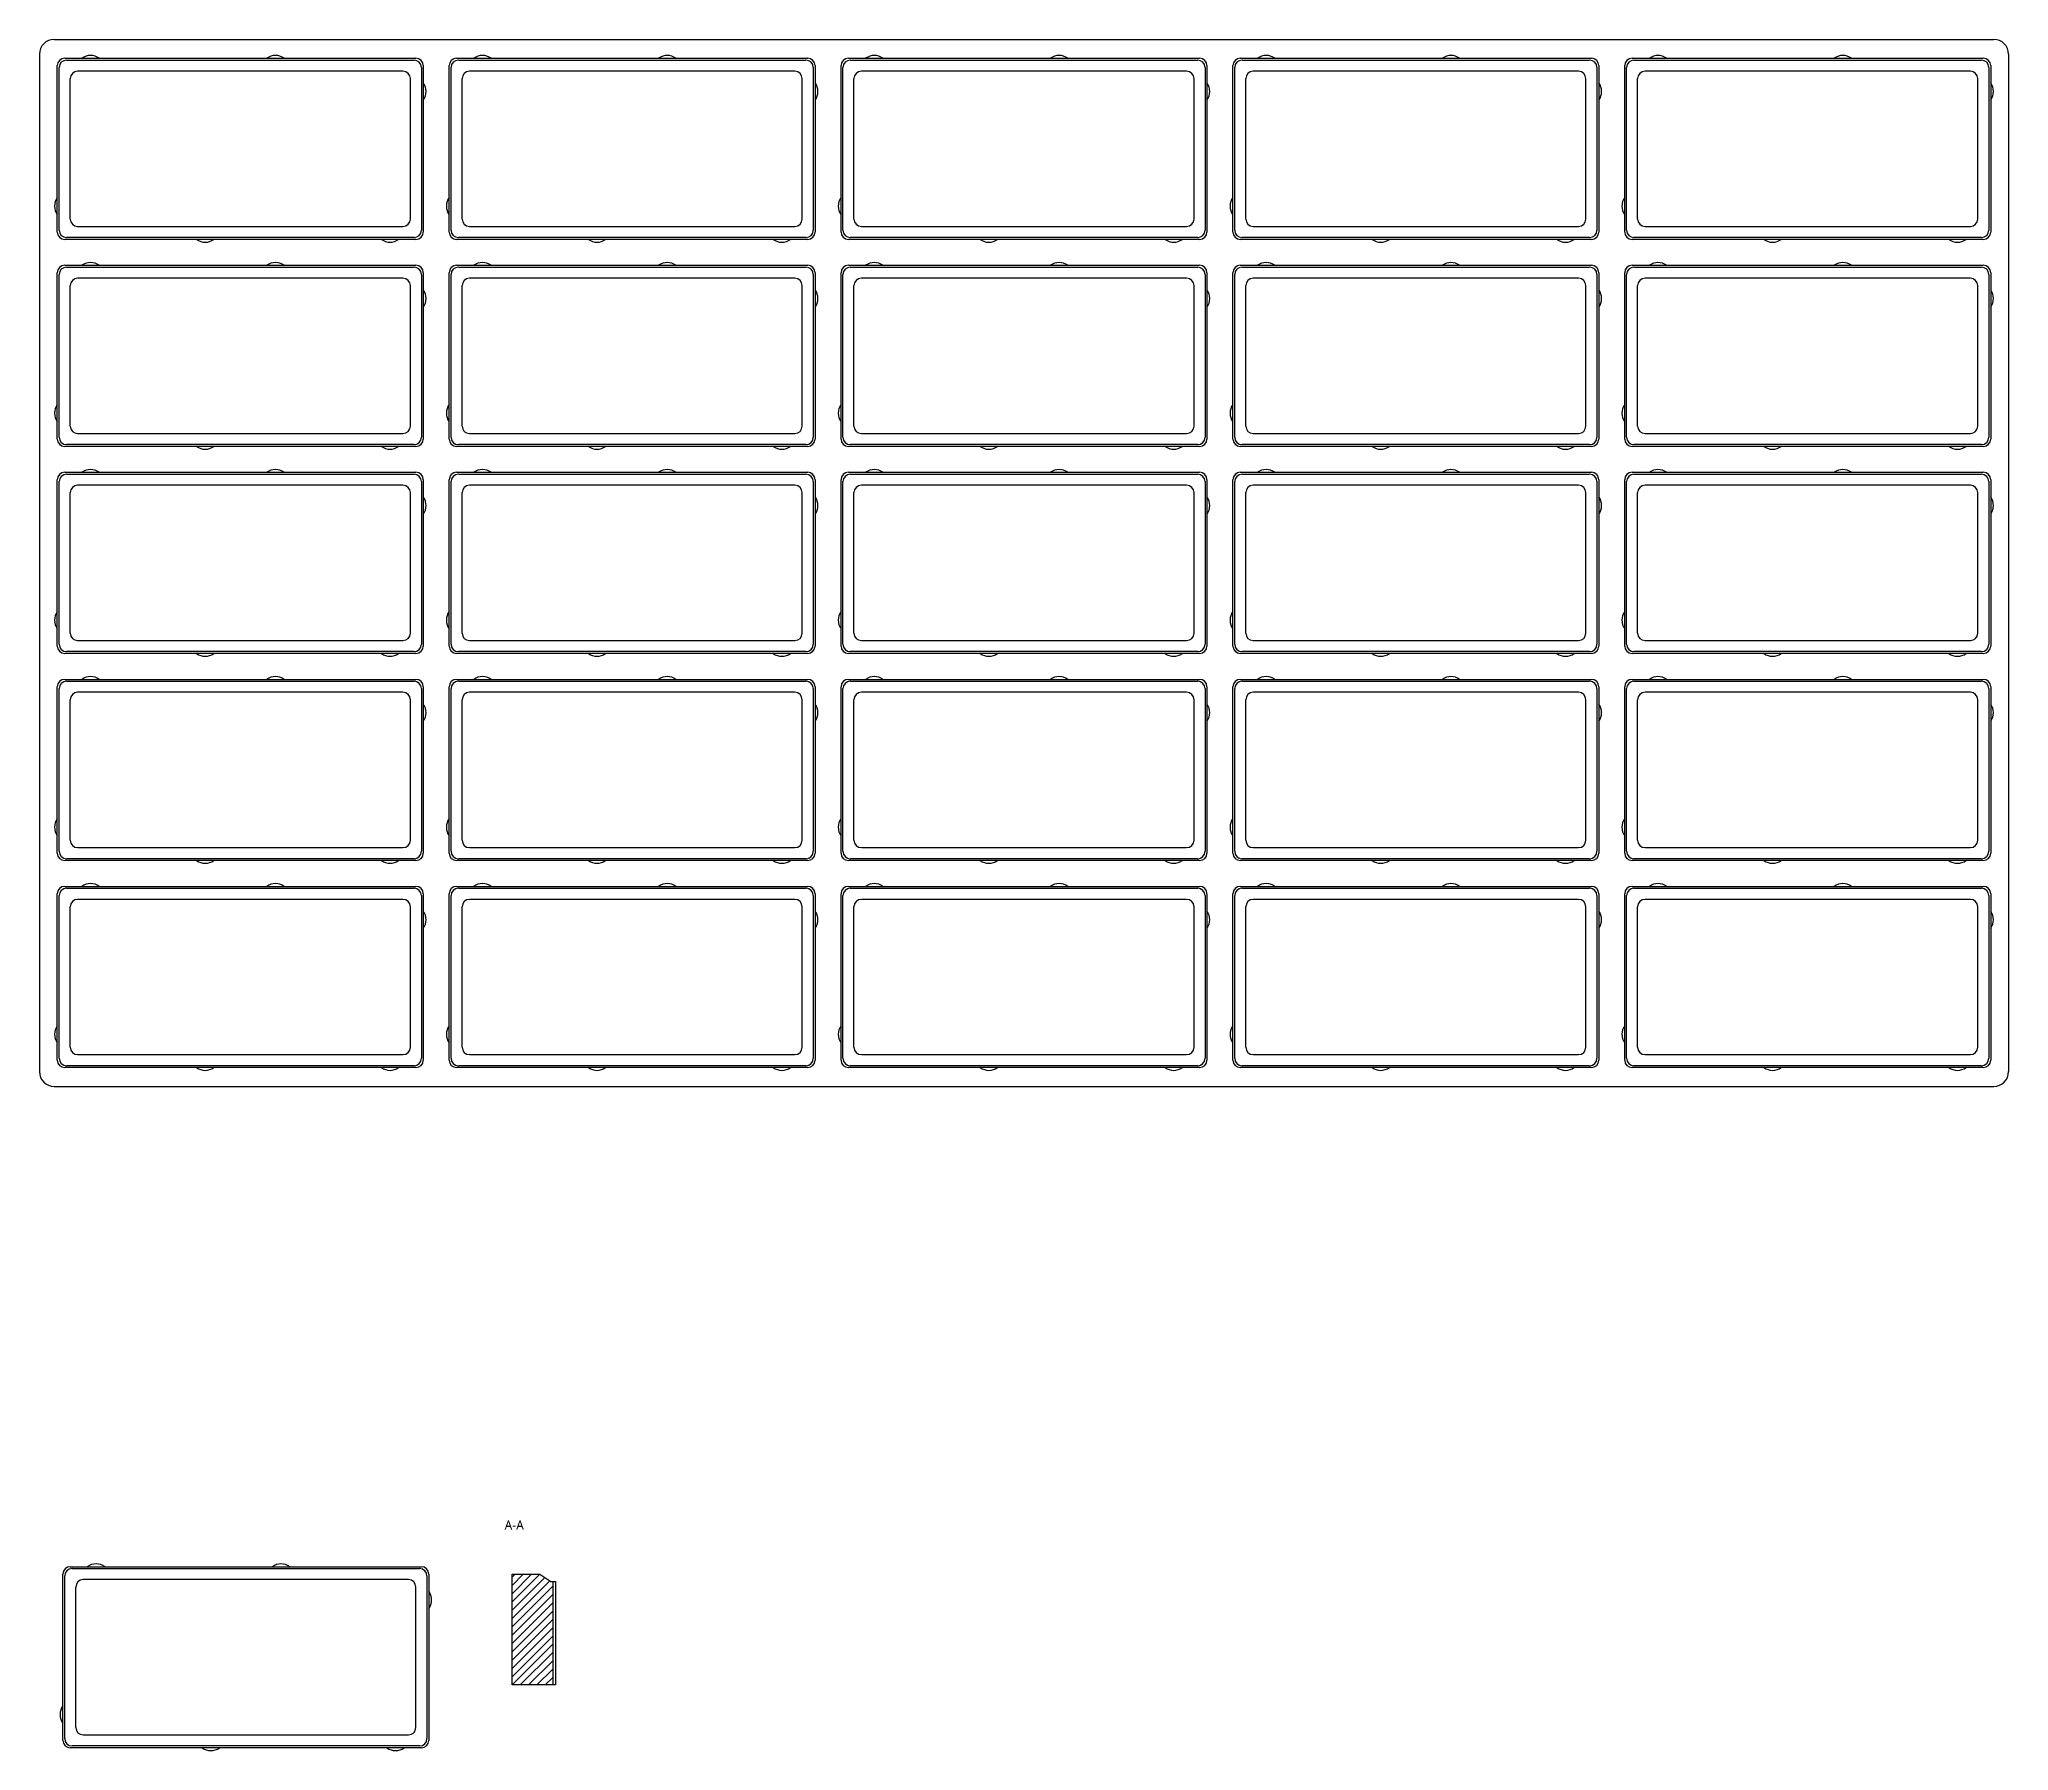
# Model space of a CAD drawing. Extents: x -115306 to 97263, y 46189 to 262006.
# Drawn here: x 73755 to 74821, y 211426 to 212351 of the extents above; entities that cross this region are included whole.
import ezdxf

# ---------------------------------------------------------------- set-up
doc = ezdxf.new("R2010")
doc.units = 0
doc.header["$LTSCALE"] = 508
doc.layers.add('INSTALACION_NUEVA', color=7, linetype='CONTINUOUS')
doc.layers.add('VP', color=18, linetype='CONTINUOUS', plot=False)

msp = doc.modelspace()

# ---------------------------------------------------------------- texts
at = {"layer": 'VP', "linetype": 'Continuous', "insert": (74007, 211550), "char_height": 5, "attachment_point": 1}
msp.add_mtext_dynamic_manual_height_columns('{\\fLucida Sans Unicode|b0|i0|c0|p34;A-A}', width=16, gutter_width=25, heights=[0], dxfattribs=at)

# ---------------------------------------------------------------- hatches: boundary and pattern name
at = {"layer": 'VP', "linetype": 'Continuous'}
h = msp.add_hatch(dxfattribs=at)
h.set_pattern_fill('ANSI31', color=256, style=0)
h.set_pattern_definition([(45, (74011, 211461), (-2.24506, 2.24506), [])])
h.paths.add_polyline_path([(74033, 211517), (74032, 211517), (74026, 211521), (74011, 211521), (74011, 211461), (74033, 211461)])

# ---------------------------------------------------------------- linework, layer by layer
at = {"layer": 'INSTALACION_NUEVA', "linetype": 'Continuous'}
for p, q in [((73763.3, 212351.2), (74812.7, 212351.2)), ((73755.3, 212343.2), (73755.3, 211792.8)), ((73765, 212247), (73765, 212337)), ((73766, 212248), (73766, 212336)), ((73769, 212341), (73959, 212341)), ((73770, 212340), (73958, 212340)), ((73962, 212336), (73962, 212248)), ((73963, 212337), (73963, 212247)), ((73977, 212247), (73977, 212337)), ((73978, 212248), (73978, 212336)), ((73981, 212341), (74171, 212341)), ((73982, 212340), (74170, 212340)), ((74174, 212336), (74174, 212248)), ((74175, 212337), (74175, 212247)), ((74189, 212247), (74189, 212337)), ((74190, 212248), (74190, 212336)), ((74193, 212341), (74383, 212341)), ((74194, 212340), (74382, 212340)), ((74386, 212336), (74386, 212248)), ((74387, 212337), (74387, 212247)), ((74401, 212247), (74401, 212337)), ((74402, 212248), (74402, 212336)), ((74405, 212341), (74595, 212341)), ((74406, 212340), (74594, 212340)), ((74598, 212336), (74598, 212248)), ((74599, 212337), (74599, 212247)), ((74613, 212247), (74613, 212337)), ((74614, 212248), (74614, 212336)), ((74617, 212341), (74807, 212341)), ((74618, 212340), (74806, 212340)), ((74810, 212336), (74810, 212248)), ((74811, 212337), (74811, 212247)), ((74820.7, 212343.2), (74820.7, 211792.8)), ((73772, 212254), (73772, 212330)), ((73952, 212334), (73776, 212334)), ((73956, 212254), (73956, 212330)), ((73984, 212254), (73984, 212330)), ((74164, 212334), (73988, 212334)), ((74168, 212254), (74168, 212330)), ((74196, 212254), (74196, 212330)), ((74376, 212334), (74200, 212334)), ((74380, 212254), (74380, 212330)), ((74408, 212254), (74408, 212330)), ((74588, 212334), (74412, 212334)), ((74592, 212254), (74592, 212330)), ((74620, 212254), (74620, 212330)), ((74800, 212334), (74624, 212334)), ((74804, 212254), (74804, 212330)), ((73776, 212250), (73952, 212250)), ((73988, 212250), (74164, 212250)), ((74200, 212250), (74376, 212250)), ((74412, 212250), (74588, 212250)), ((74624, 212250), (74800, 212250)), ((73959, 212243), (73769, 212243)), ((73958, 212244), (73770, 212244)), ((74171, 212243), (73981, 212243)), ((74170, 212244), (73982, 212244)), ((74383, 212243), (74193, 212243)), ((74382, 212244), (74194, 212244)), ((74595, 212243), (74405, 212243)), ((74594, 212244), (74406, 212244)), ((74807, 212243), (74617, 212243)), ((74806, 212244), (74618, 212244)), ((73769, 212229), (73959, 212229)), ((73770, 212228), (73958, 212228)), ((73981, 212229), (74171, 212229)), ((73982, 212228), (74170, 212228)), ((74193, 212229), (74383, 212229)), ((74194, 212228), (74382, 212228)), ((74405, 212229), (74595, 212229)), ((74406, 212228), (74594, 212228)), ((74617, 212229), (74807, 212229)), ((74618, 212228), (74806, 212228)), ((73765, 212135), (73765, 212225)), ((73766, 212136), (73766, 212224)), ((73772, 212142), (73772, 212218)), ((73952, 212222), (73776, 212222)), ((73956, 212142), (73956, 212218)), ((73962, 212224), (73962, 212136)), ((73963, 212225), (73963, 212135)), ((73977, 212135), (73977, 212225)), ((73978, 212136), (73978, 212224)), ((73984, 212142), (73984, 212218)), ((74164, 212222), (73988, 212222)), ((74168, 212142), (74168, 212218)), ((74174, 212224), (74174, 212136)), ((74175, 212225), (74175, 212135)), ((74189, 212135), (74189, 212225)), ((74190, 212136), (74190, 212224)), ((74196, 212142), (74196, 212218)), ((74376, 212222), (74200, 212222)), ((74380, 212142), (74380, 212218)), ((74386, 212224), (74386, 212136)), ((74387, 212225), (74387, 212135)), ((74401, 212135), (74401, 212225)), ((74402, 212136), (74402, 212224)), ((74408, 212142), (74408, 212218)), ((74588, 212222), (74412, 212222)), ((74592, 212142), (74592, 212218)), ((74598, 212224), (74598, 212136)), ((74599, 212225), (74599, 212135)), ((74613, 212135), (74613, 212225)), ((74614, 212136), (74614, 212224)), ((74620, 212142), (74620, 212218)), ((74800, 212222), (74624, 212222)), ((74804, 212142), (74804, 212218)), ((74810, 212224), (74810, 212136)), ((74811, 212225), (74811, 212135)), ((73958, 212132), (73770, 212132)), ((73776, 212138), (73952, 212138)), ((74170, 212132), (73982, 212132)), ((73988, 212138), (74164, 212138)), ((74382, 212132), (74194, 212132)), ((74200, 212138), (74376, 212138)), ((74594, 212132), (74406, 212132)), ((74412, 212138), (74588, 212138)), ((74806, 212132), (74618, 212132)), ((74624, 212138), (74800, 212138)), ((73959, 212131), (73769, 212131)), ((74171, 212131), (73981, 212131)), ((74383, 212131), (74193, 212131)), ((74595, 212131), (74405, 212131)), ((74807, 212131), (74617, 212131)), ((73765, 212023), (73765, 212113)), ((73766, 212024), (73766, 212112)), ((73769, 212117), (73959, 212117)), ((73770, 212116), (73958, 212116)), ((73962, 212112), (73962, 212024)), ((73963, 212113), (73963, 212023)), ((73977, 212023), (73977, 212113)), ((73978, 212024), (73978, 212112)), ((73981, 212117), (74171, 212117)), ((73982, 212116), (74170, 212116)), ((74174, 212112), (74174, 212024)), ((74175, 212113), (74175, 212023)), ((74189, 212023), (74189, 212113)), ((74190, 212024), (74190, 212112)), ((74193, 212117), (74383, 212117)), ((74194, 212116), (74382, 212116)), ((74386, 212112), (74386, 212024)), ((74387, 212113), (74387, 212023)), ((74401, 212023), (74401, 212113)), ((74402, 212024), (74402, 212112)), ((74405, 212117), (74595, 212117)), ((74406, 212116), (74594, 212116)), ((74598, 212112), (74598, 212024)), ((74599, 212113), (74599, 212023)), ((74613, 212023), (74613, 212113)), ((74614, 212024), (74614, 212112)), ((74617, 212117), (74807, 212117)), ((74618, 212116), (74806, 212116)), ((74810, 212112), (74810, 212024)), ((74811, 212113), (74811, 212023)), ((73772, 212030), (73772, 212106)), ((73952, 212110), (73776, 212110)), ((73956, 212030), (73956, 212106)), ((73984, 212030), (73984, 212106)), ((74164, 212110), (73988, 212110)), ((74168, 212030), (74168, 212106)), ((74196, 212030), (74196, 212106)), ((74376, 212110), (74200, 212110)), ((74380, 212030), (74380, 212106)), ((74408, 212030), (74408, 212106)), ((74588, 212110), (74412, 212110)), ((74592, 212030), (74592, 212106)), ((74620, 212030), (74620, 212106)), ((74800, 212110), (74624, 212110)), ((74804, 212030), (74804, 212106)), ((73776, 212026), (73952, 212026)), ((73988, 212026), (74164, 212026)), ((74200, 212026), (74376, 212026)), ((74412, 212026), (74588, 212026)), ((74624, 212026), (74800, 212026)), ((73959, 212019), (73769, 212019)), ((73958, 212020), (73770, 212020)), ((74171, 212019), (73981, 212019)), ((74170, 212020), (73982, 212020)), ((74383, 212019), (74193, 212019)), ((74382, 212020), (74194, 212020)), ((74595, 212019), (74405, 212019)), ((74594, 212020), (74406, 212020)), ((74807, 212019), (74617, 212019)), ((74806, 212020), (74618, 212020)), ((73769, 212005), (73959, 212005)), ((73770, 212004), (73958, 212004)), ((73981, 212005), (74171, 212005)), ((73982, 212004), (74170, 212004)), ((74193, 212005), (74383, 212005)), ((74194, 212004), (74382, 212004)), ((74405, 212005), (74595, 212005)), ((74406, 212004), (74594, 212004)), ((74617, 212005), (74807, 212005)), ((74618, 212004), (74806, 212004)), ((73765, 211911), (73765, 212001)), ((73766, 211912), (73766, 212000)), ((73772, 211918), (73772, 211994)), ((73952, 211998), (73776, 211998)), ((73956, 211918), (73956, 211994)), ((73962, 212000), (73962, 211912)), ((73963, 212001), (73963, 211911)), ((73977, 211911), (73977, 212001)), ((73978, 211912), (73978, 212000)), ((73984, 211918), (73984, 211994)), ((74164, 211998), (73988, 211998)), ((74168, 211918), (74168, 211994)), ((74174, 212000), (74174, 211912)), ((74175, 212001), (74175, 211911)), ((74189, 211911), (74189, 212001)), ((74190, 211912), (74190, 212000)), ((74196, 211918), (74196, 211994)), ((74376, 211998), (74200, 211998)), ((74380, 211918), (74380, 211994)), ((74386, 212000), (74386, 211912)), ((74387, 212001), (74387, 211911)), ((74401, 211911), (74401, 212001)), ((74402, 211912), (74402, 212000)), ((74408, 211918), (74408, 211994)), ((74588, 211998), (74412, 211998)), ((74592, 211918), (74592, 211994)), ((74598, 212000), (74598, 211912)), ((74599, 212001), (74599, 211911)), ((74613, 211911), (74613, 212001)), ((74614, 211912), (74614, 212000)), ((74620, 211918), (74620, 211994)), ((74800, 211998), (74624, 211998)), ((74804, 211918), (74804, 211994)), ((74810, 212000), (74810, 211912)), ((74811, 212001), (74811, 211911)), ((73776, 211914), (73952, 211914)), ((73988, 211914), (74164, 211914)), ((74200, 211914), (74376, 211914)), ((74412, 211914), (74588, 211914)), ((74624, 211914), (74800, 211914)), ((73959, 211907), (73769, 211907)), ((73958, 211908), (73770, 211908)), ((74171, 211907), (73981, 211907)), ((74170, 211908), (73982, 211908)), ((74383, 211907), (74193, 211907)), ((74382, 211908), (74194, 211908)), ((74595, 211907), (74405, 211907)), ((74594, 211908), (74406, 211908)), ((74807, 211907), (74617, 211907)), ((74806, 211908), (74618, 211908)), ((73765, 211799), (73765, 211889)), ((73766, 211800), (73766, 211888)), ((73769, 211893), (73959, 211893)), ((73770, 211892), (73958, 211892)), ((73962, 211888), (73962, 211800)), ((73963, 211889), (73963, 211799)), ((73977, 211799), (73977, 211889)), ((73978, 211800), (73978, 211888)), ((73981, 211893), (74171, 211893)), ((73982, 211892), (74170, 211892)), ((74174, 211888), (74174, 211800)), ((74175, 211889), (74175, 211799)), ((74189, 211799), (74189, 211889)), ((74190, 211800), (74190, 211888)), ((74193, 211893), (74383, 211893)), ((74194, 211892), (74382, 211892)), ((74386, 211888), (74386, 211800)), ((74387, 211889), (74387, 211799)), ((74401, 211799), (74401, 211889)), ((74402, 211800), (74402, 211888)), ((74405, 211893), (74595, 211893)), ((74406, 211892), (74594, 211892)), ((74598, 211888), (74598, 211800)), ((74599, 211889), (74599, 211799)), ((74613, 211799), (74613, 211889)), ((74614, 211800), (74614, 211888)), ((74617, 211893), (74807, 211893)), ((74618, 211892), (74806, 211892)), ((74810, 211888), (74810, 211800)), ((74811, 211889), (74811, 211799)), ((73772, 211806), (73772, 211882)), ((73952, 211886), (73776, 211886)), ((73956, 211806), (73956, 211882)), ((73984, 211806), (73984, 211882)), ((74164, 211886), (73988, 211886)), ((74168, 211806), (74168, 211882)), ((74196, 211806), (74196, 211882)), ((74376, 211886), (74200, 211886)), ((74380, 211806), (74380, 211882)), ((74408, 211806), (74408, 211882)), ((74588, 211886), (74412, 211886)), ((74592, 211806), (74592, 211882)), ((74620, 211806), (74620, 211882)), ((74800, 211886), (74624, 211886)), ((74804, 211806), (74804, 211882)), ((73776, 211802), (73952, 211802)), ((73988, 211802), (74164, 211802)), ((74200, 211802), (74376, 211802)), ((74412, 211802), (74588, 211802)), ((74624, 211802), (74800, 211802)), ((73959, 211795), (73769, 211795)), ((73958, 211796), (73770, 211796)), ((74171, 211795), (73981, 211795)), ((74170, 211796), (73982, 211796)), ((74383, 211795), (74193, 211795)), ((74382, 211796), (74194, 211796)), ((74595, 211795), (74405, 211795)), ((74594, 211796), (74406, 211796)), ((74807, 211795), (74617, 211795)), ((74806, 211796), (74618, 211796)), ((73763.3, 211784.8), (74812.7, 211784.8)), ((73772, 211525), (73962, 211525)), ((73768, 211431), (73768, 211521)), ((73769, 211432), (73769, 211520)), ((73773, 211524), (73961, 211524)), ((73965, 211520), (73965, 211432)), ((73966, 211521), (73966, 211431)), ((73962, 211427), (73772, 211427)), ((73961, 211428), (73773, 211428))]:
    msp.add_line(p, q, dxfattribs=at)
for centre, radius, start, end in [((73763.3, 212343.2), 8, 90, 180), ((74812.7, 212343.2), 8, 0, 90), ((73769, 212337), 4, 90, 180), ((73770, 212336), 4, 90, 180), ((73783, 212334.5), 8, 54.34091, 125.65909), ((73883, 212334.5), 8, 54.34091, 125.65909), ((73958, 212336), 4, 0, 90), ((73959, 212337), 4, 0, 90), ((73981, 212337), 4, 90, 180), ((73982, 212336), 4, 90, 180), ((73995, 212334.5), 8, 54.34091, 125.65909), ((74095, 212334.5), 8, 54.34091, 125.65909), ((74170, 212336), 4, 0, 90), ((74171, 212337), 4, 0, 90), ((74193, 212337), 4, 90, 180), ((74194, 212336), 4, 90, 180), ((74207, 212334.5), 8, 54.34091, 125.65909), ((74307, 212334.5), 8, 54.34091, 125.65909), ((74382, 212336), 4, 0, 90), ((74383, 212337), 4, 0, 90), ((74405, 212337), 4, 90, 180), ((74406, 212336), 4, 90, 180), ((74419, 212334.5), 8, 54.34091, 125.65909), ((74519, 212334.5), 8, 54.34091, 125.65909), ((74594, 212336), 4, 0, 90), ((74595, 212337), 4, 0, 90), ((74617, 212337), 4, 90, 180), ((74618, 212336), 4, 90, 180), ((74631, 212334.5), 8, 54.34091, 125.65909), ((74731, 212334.5), 8, 54.34091, 125.65909), ((74806, 212336), 4, 0, 90), ((74807, 212337), 4, 0, 90), ((73776, 212330), 4, 90, 180), ((73952, 212330), 4, 0, 90), ((73956.5, 212323), 8, 324.34091, 35.65909), ((73988, 212330), 4, 90, 180), ((74164, 212330), 4, 0, 90), ((74168.5, 212323), 8, 324.34091, 35.65909), ((74200, 212330), 4, 90, 180), ((74376, 212330), 4, 0, 90), ((74380.5, 212323), 8, 324.34091, 35.65909), ((74412, 212330), 4, 90, 180), ((74588, 212330), 4, 0, 90), ((74592.5, 212323), 8, 324.34091, 35.65909), ((74624, 212330), 4, 90, 180), ((74800, 212330), 4, 0, 90), ((74804.5, 212323), 8, 324.34091, 35.65909), ((73771.5, 212261), 8, 144.34091, 215.65909), ((73983.5, 212261), 8, 144.34091, 215.65909), ((74195.5, 212261), 8, 144.34091, 215.65909), ((74407.5, 212261), 8, 144.34091, 215.65909), ((74619.5, 212261), 8, 144.34091, 215.65909), ((73776, 212254), 4, 180, 270), ((73952, 212254), 4, 270, 0), ((73988, 212254), 4, 180, 270), ((74164, 212254), 4, 270, 0), ((74200, 212254), 4, 180, 270), ((74376, 212254), 4, 270, 0), ((74412, 212254), 4, 180, 270), ((74588, 212254), 4, 270, 0), ((74624, 212254), 4, 180, 270), ((74800, 212254), 4, 270, 0), ((73769, 212247), 4, 180, 270), ((73770, 212248), 4, 180, 270), ((73845, 212249.5), 8, 234.34091, 305.65909), ((73945, 212249.5), 8, 234.34091, 305.65909), ((73958, 212248), 4, 270, 0), ((73959, 212247), 4, 270, 0), ((73981, 212247), 4, 180, 270), ((73982, 212248), 4, 180, 270), ((74057, 212249.5), 8, 234.34091, 305.65909), ((74157, 212249.5), 8, 234.34091, 305.65909), ((74170, 212248), 4, 270, 0), ((74171, 212247), 4, 270, 0), ((74193, 212247), 4, 180, 270), ((74194, 212248), 4, 180, 270), ((74269, 212249.5), 8, 234.34091, 305.65909), ((74369, 212249.5), 8, 234.34091, 305.65909), ((74382, 212248), 4, 270, 0), ((74383, 212247), 4, 270, 0), ((74405, 212247), 4, 180, 270), ((74406, 212248), 4, 180, 270), ((74481, 212249.5), 8, 234.34091, 305.65909), ((74581, 212249.5), 8, 234.34091, 305.65909), ((74594, 212248), 4, 270, 0), ((74595, 212247), 4, 270, 0), ((74617, 212247), 4, 180, 270), ((74618, 212248), 4, 180, 270), ((74693, 212249.5), 8, 234.34091, 305.65909), ((74793, 212249.5), 8, 234.34091, 305.65909), ((74806, 212248), 4, 270, 0), ((74807, 212247), 4, 270, 0), ((73769, 212225), 4, 90, 180), ((73770, 212224), 4, 90, 180), ((73783, 212222.5), 8, 54.34091, 125.65909), ((73883, 212222.5), 8, 54.34091, 125.65909), ((73958, 212224), 4, 0, 90), ((73959, 212225), 4, 0, 90), ((73981, 212225), 4, 90, 180), ((73982, 212224), 4, 90, 180), ((73995, 212222.5), 8, 54.34091, 125.65909), ((74095, 212222.5), 8, 54.34091, 125.65909), ((74170, 212224), 4, 0, 90), ((74171, 212225), 4, 0, 90), ((74193, 212225), 4, 90, 180), ((74194, 212224), 4, 90, 180), ((74207, 212222.5), 8, 54.34091, 125.65909), ((74307, 212222.5), 8, 54.34091, 125.65909), ((74382, 212224), 4, 0, 90), ((74383, 212225), 4, 0, 90), ((74405, 212225), 4, 90, 180), ((74406, 212224), 4, 90, 180), ((74419, 212222.5), 8, 54.34091, 125.65909), ((74519, 212222.5), 8, 54.34091, 125.65909), ((74594, 212224), 4, 0, 90), ((74595, 212225), 4, 0, 90), ((74617, 212225), 4, 90, 180), ((74618, 212224), 4, 90, 180), ((74631, 212222.5), 8, 54.34091, 125.65909), ((74731, 212222.5), 8, 54.34091, 125.65909), ((74806, 212224), 4, 0, 90), ((74807, 212225), 4, 0, 90), ((73776, 212218), 4, 90, 180), ((73952, 212218), 4, 0, 90), ((73988, 212218), 4, 90, 180), ((74164, 212218), 4, 0, 90), ((74200, 212218), 4, 90, 180), ((74376, 212218), 4, 0, 90), ((74412, 212218), 4, 90, 180), ((74588, 212218), 4, 0, 90), ((74624, 212218), 4, 90, 180), ((74800, 212218), 4, 0, 90), ((73956.5, 212211), 8, 324.34091, 35.65909), ((74168.5, 212211), 8, 324.34091, 35.65909), ((74380.5, 212211), 8, 324.34091, 35.65909), ((74592.5, 212211), 8, 324.34091, 35.65909), ((74804.5, 212211), 8, 324.34091, 35.65909), ((73771.5, 212149), 8, 144.34091, 215.65909), ((73983.5, 212149), 8, 144.34091, 215.65909), ((74195.5, 212149), 8, 144.34091, 215.65909), ((74407.5, 212149), 8, 144.34091, 215.65909), ((74619.5, 212149), 8, 144.34091, 215.65909), ((73769, 212135), 4, 180, 270), ((73770, 212136), 4, 180, 270), ((73776, 212142), 4, 180, 270), ((73952, 212142), 4, 270, 0), ((73958, 212136), 4, 270, 0), ((73959, 212135), 4, 270, 0), ((73981, 212135), 4, 180, 270), ((73982, 212136), 4, 180, 270), ((73988, 212142), 4, 180, 270), ((74164, 212142), 4, 270, 0), ((74170, 212136), 4, 270, 0), ((74171, 212135), 4, 270, 0), ((74193, 212135), 4, 180, 270), ((74194, 212136), 4, 180, 270), ((74200, 212142), 4, 180, 270), ((74376, 212142), 4, 270, 0), ((74382, 212136), 4, 270, 0), ((74383, 212135), 4, 270, 0), ((74405, 212135), 4, 180, 270), ((74406, 212136), 4, 180, 270), ((74412, 212142), 4, 180, 270), ((74588, 212142), 4, 270, 0), ((74594, 212136), 4, 270, 0), ((74595, 212135), 4, 270, 0), ((74617, 212135), 4, 180, 270), ((74618, 212136), 4, 180, 270), ((74624, 212142), 4, 180, 270), ((74800, 212142), 4, 270, 0), ((74806, 212136), 4, 270, 0), ((74807, 212135), 4, 270, 0), ((73845, 212137.5), 8, 234.34091, 305.65909), ((73945, 212137.5), 8, 234.34091, 305.65909), ((74057, 212137.5), 8, 234.34091, 305.65909), ((74157, 212137.5), 8, 234.34091, 305.65909), ((74269, 212137.5), 8, 234.34091, 305.65909), ((74369, 212137.5), 8, 234.34091, 305.65909), ((74481, 212137.5), 8, 234.34091, 305.65909), ((74581, 212137.5), 8, 234.34091, 305.65909), ((74693, 212137.5), 8, 234.34091, 305.65909), ((74793, 212137.5), 8, 234.34091, 305.65909), ((73769, 212113), 4, 90, 180), ((73770, 212112), 4, 90, 180), ((73783, 212110.5), 8, 54.34091, 125.65909), ((73883, 212110.5), 8, 54.34091, 125.65909), ((73958, 212112), 4, 0, 90), ((73959, 212113), 4, 0, 90), ((73981, 212113), 4, 90, 180), ((73982, 212112), 4, 90, 180), ((73995, 212110.5), 8, 54.34091, 125.65909), ((74095, 212110.5), 8, 54.34091, 125.65909), ((74170, 212112), 4, 0, 90), ((74171, 212113), 4, 0, 90), ((74193, 212113), 4, 90, 180), ((74194, 212112), 4, 90, 180), ((74207, 212110.5), 8, 54.34091, 125.65909), ((74307, 212110.5), 8, 54.34091, 125.65909), ((74382, 212112), 4, 0, 90), ((74383, 212113), 4, 0, 90), ((74405, 212113), 4, 90, 180), ((74406, 212112), 4, 90, 180), ((74419, 212110.5), 8, 54.34091, 125.65909), ((74519, 212110.5), 8, 54.34091, 125.65909), ((74594, 212112), 4, 0, 90), ((74595, 212113), 4, 0, 90), ((74617, 212113), 4, 90, 180), ((74618, 212112), 4, 90, 180), ((74631, 212110.5), 8, 54.34091, 125.65909), ((74731, 212110.5), 8, 54.34091, 125.65909), ((74806, 212112), 4, 0, 90), ((74807, 212113), 4, 0, 90), ((73776, 212106), 4, 90, 180), ((73952, 212106), 4, 0, 90), ((73956.5, 212099), 8, 324.34091, 35.65909), ((73988, 212106), 4, 90, 180), ((74164, 212106), 4, 0, 90), ((74168.5, 212099), 8, 324.34091, 35.65909), ((74200, 212106), 4, 90, 180), ((74376, 212106), 4, 0, 90), ((74380.5, 212099), 8, 324.34091, 35.65909), ((74412, 212106), 4, 90, 180), ((74588, 212106), 4, 0, 90), ((74592.5, 212099), 8, 324.34091, 35.65909), ((74624, 212106), 4, 90, 180), ((74800, 212106), 4, 0, 90), ((74804.5, 212099), 8, 324.34091, 35.65909), ((73771.5, 212037), 8, 144.34091, 215.65909), ((73983.5, 212037), 8, 144.34091, 215.65909), ((74195.5, 212037), 8, 144.34091, 215.65909), ((74407.5, 212037), 8, 144.34091, 215.65909), ((74619.5, 212037), 8, 144.34091, 215.65909), ((73776, 212030), 4, 180, 270), ((73952, 212030), 4, 270, 0), ((73988, 212030), 4, 180, 270), ((74164, 212030), 4, 270, 0), ((74200, 212030), 4, 180, 270), ((74376, 212030), 4, 270, 0), ((74412, 212030), 4, 180, 270), ((74588, 212030), 4, 270, 0), ((74624, 212030), 4, 180, 270), ((74800, 212030), 4, 270, 0), ((73769, 212023), 4, 180, 270), ((73770, 212024), 4, 180, 270), ((73845, 212025.5), 8, 234.34091, 305.65909), ((73945, 212025.5), 8, 234.34091, 305.65909), ((73958, 212024), 4, 270, 0), ((73959, 212023), 4, 270, 0), ((73981, 212023), 4, 180, 270), ((73982, 212024), 4, 180, 270), ((74057, 212025.5), 8, 234.34091, 305.65909), ((74157, 212025.5), 8, 234.34091, 305.65909), ((74170, 212024), 4, 270, 0), ((74171, 212023), 4, 270, 0), ((74193, 212023), 4, 180, 270), ((74194, 212024), 4, 180, 270), ((74269, 212025.5), 8, 234.34091, 305.65909), ((74369, 212025.5), 8, 234.34091, 305.65909), ((74382, 212024), 4, 270, 0), ((74383, 212023), 4, 270, 0), ((74405, 212023), 4, 180, 270), ((74406, 212024), 4, 180, 270), ((74481, 212025.5), 8, 234.34091, 305.65909), ((74581, 212025.5), 8, 234.34091, 305.65909), ((74594, 212024), 4, 270, 0), ((74595, 212023), 4, 270, 0), ((74617, 212023), 4, 180, 270), ((74618, 212024), 4, 180, 270), ((74693, 212025.5), 8, 234.34091, 305.65909), ((74793, 212025.5), 8, 234.34091, 305.65909), ((74806, 212024), 4, 270, 0), ((74807, 212023), 4, 270, 0), ((73769, 212001), 4, 90, 180), ((73770, 212000), 4, 90, 180), ((73783, 211998.5), 8, 54.34091, 125.65909), ((73883, 211998.5), 8, 54.34091, 125.65909), ((73958, 212000), 4, 0, 90), ((73959, 212001), 4, 0, 90), ((73981, 212001), 4, 90, 180), ((73982, 212000), 4, 90, 180), ((73995, 211998.5), 8, 54.34091, 125.65909), ((74095, 211998.5), 8, 54.34091, 125.65909), ((74170, 212000), 4, 0, 90), ((74171, 212001), 4, 0, 90), ((74193, 212001), 4, 90, 180), ((74194, 212000), 4, 90, 180), ((74207, 211998.5), 8, 54.34091, 125.65909), ((74307, 211998.5), 8, 54.34091, 125.65909), ((74382, 212000), 4, 0, 90), ((74383, 212001), 4, 0, 90), ((74405, 212001), 4, 90, 180), ((74406, 212000), 4, 90, 180), ((74419, 211998.5), 8, 54.34091, 125.65909), ((74519, 211998.5), 8, 54.34091, 125.65909), ((74594, 212000), 4, 0, 90), ((74595, 212001), 4, 0, 90), ((74617, 212001), 4, 90, 180), ((74618, 212000), 4, 90, 180), ((74631, 211998.5), 8, 54.34091, 125.65909), ((74731, 211998.5), 8, 54.34091, 125.65909), ((74806, 212000), 4, 0, 90), ((74807, 212001), 4, 0, 90), ((73776, 211994), 4, 90, 180), ((73952, 211994), 4, 0, 90), ((73988, 211994), 4, 90, 180), ((74164, 211994), 4, 0, 90), ((74200, 211994), 4, 90, 180), ((74376, 211994), 4, 0, 90), ((74412, 211994), 4, 90, 180), ((74588, 211994), 4, 0, 90), ((74624, 211994), 4, 90, 180), ((74800, 211994), 4, 0, 90), ((73956.5, 211987), 8, 324.34091, 35.65909), ((74168.5, 211987), 8, 324.34091, 35.65909), ((74380.5, 211987), 8, 324.34091, 35.65909), ((74592.5, 211987), 8, 324.34091, 35.65909), ((74804.5, 211987), 8, 324.34091, 35.65909), ((73771.5, 211925), 8, 144.34091, 215.65909), ((73983.5, 211925), 8, 144.34091, 215.65909), ((74195.5, 211925), 8, 144.34091, 215.65909), ((74407.5, 211925), 8, 144.34091, 215.65909), ((74619.5, 211925), 8, 144.34091, 215.65909), ((73769, 211911), 4, 180, 270), ((73770, 211912), 4, 180, 270), ((73776, 211918), 4, 180, 270), ((73952, 211918), 4, 270, 0), ((73958, 211912), 4, 270, 0), ((73959, 211911), 4, 270, 0), ((73981, 211911), 4, 180, 270), ((73982, 211912), 4, 180, 270), ((73988, 211918), 4, 180, 270), ((74164, 211918), 4, 270, 0), ((74170, 211912), 4, 270, 0), ((74171, 211911), 4, 270, 0), ((74193, 211911), 4, 180, 270), ((74194, 211912), 4, 180, 270), ((74200, 211918), 4, 180, 270), ((74376, 211918), 4, 270, 0), ((74382, 211912), 4, 270, 0), ((74383, 211911), 4, 270, 0), ((74405, 211911), 4, 180, 270), ((74406, 211912), 4, 180, 270), ((74412, 211918), 4, 180, 270), ((74588, 211918), 4, 270, 0), ((74594, 211912), 4, 270, 0), ((74595, 211911), 4, 270, 0), ((74617, 211911), 4, 180, 270), ((74618, 211912), 4, 180, 270), ((74624, 211918), 4, 180, 270), ((74800, 211918), 4, 270, 0), ((74806, 211912), 4, 270, 0), ((74807, 211911), 4, 270, 0), ((73845, 211913.5), 8, 234.34091, 305.65909), ((73945, 211913.5), 8, 234.34091, 305.65909), ((74057, 211913.5), 8, 234.34091, 305.65909), ((74157, 211913.5), 8, 234.34091, 305.65909), ((74269, 211913.5), 8, 234.34091, 305.65909), ((74369, 211913.5), 8, 234.34091, 305.65909), ((74481, 211913.5), 8, 234.34091, 305.65909), ((74581, 211913.5), 8, 234.34091, 305.65909), ((74693, 211913.5), 8, 234.34091, 305.65909), ((74793, 211913.5), 8, 234.34091, 305.65909), ((73769, 211889), 4, 90, 180), ((73770, 211888), 4, 90, 180), ((73783, 211886.5), 8, 54.34091, 125.65909), ((73883, 211886.5), 8, 54.34091, 125.65909), ((73958, 211888), 4, 0, 90), ((73959, 211889), 4, 0, 90), ((73981, 211889), 4, 90, 180), ((73982, 211888), 4, 90, 180), ((73995, 211886.5), 8, 54.34091, 125.65909), ((74095, 211886.5), 8, 54.34091, 125.65909), ((74170, 211888), 4, 0, 90), ((74171, 211889), 4, 0, 90), ((74193, 211889), 4, 90, 180), ((74194, 211888), 4, 90, 180), ((74207, 211886.5), 8, 54.34091, 125.65909), ((74307, 211886.5), 8, 54.34091, 125.65909), ((74382, 211888), 4, 0, 90), ((74383, 211889), 4, 0, 90), ((74405, 211889), 4, 90, 180), ((74406, 211888), 4, 90, 180), ((74419, 211886.5), 8, 54.34091, 125.65909), ((74519, 211886.5), 8, 54.34091, 125.65909), ((74594, 211888), 4, 0, 90), ((74595, 211889), 4, 0, 90), ((74617, 211889), 4, 90, 180), ((74618, 211888), 4, 90, 180), ((74631, 211886.5), 8, 54.34091, 125.65909), ((74731, 211886.5), 8, 54.34091, 125.65909), ((74806, 211888), 4, 0, 90), ((74807, 211889), 4, 0, 90), ((73776, 211882), 4, 90, 180), ((73952, 211882), 4, 0, 90), ((73956.5, 211875), 8, 324.34091, 35.65909), ((73988, 211882), 4, 90, 180), ((74164, 211882), 4, 0, 90), ((74168.5, 211875), 8, 324.34091, 35.65909), ((74200, 211882), 4, 90, 180), ((74376, 211882), 4, 0, 90), ((74380.5, 211875), 8, 324.34091, 35.65909), ((74412, 211882), 4, 90, 180), ((74588, 211882), 4, 0, 90), ((74592.5, 211875), 8, 324.34091, 35.65909), ((74624, 211882), 4, 90, 180), ((74800, 211882), 4, 0, 90), ((74804.5, 211875), 8, 324.34091, 35.65909), ((73771.5, 211813), 8, 144.34091, 215.65909), ((73983.5, 211813), 8, 144.34091, 215.65909), ((74195.5, 211813), 8, 144.34091, 215.65909), ((74407.5, 211813), 8, 144.34091, 215.65909), ((74619.5, 211813), 8, 144.34091, 215.65909), ((73776, 211806), 4, 180, 270), ((73952, 211806), 4, 270, 0), ((73988, 211806), 4, 180, 270), ((74164, 211806), 4, 270, 0), ((74200, 211806), 4, 180, 270), ((74376, 211806), 4, 270, 0), ((74412, 211806), 4, 180, 270), ((74588, 211806), 4, 270, 0), ((74624, 211806), 4, 180, 270), ((74800, 211806), 4, 270, 0), ((73763.3, 211792.8), 8, 180, 270), ((73769, 211799), 4, 180, 270), ((73770, 211800), 4, 180, 270), ((73845, 211801.5), 8, 234.34091, 305.65909), ((73945, 211801.5), 8, 234.34091, 305.65909), ((73958, 211800), 4, 270, 0), ((73959, 211799), 4, 270, 0), ((73981, 211799), 4, 180, 270), ((73982, 211800), 4, 180, 270), ((74057, 211801.5), 8, 234.34091, 305.65909), ((74157, 211801.5), 8, 234.34091, 305.65909), ((74170, 211800), 4, 270, 0), ((74171, 211799), 4, 270, 0), ((74193, 211799), 4, 180, 270), ((74194, 211800), 4, 180, 270), ((74269, 211801.5), 8, 234.34091, 305.65909), ((74369, 211801.5), 8, 234.34091, 305.65909), ((74382, 211800), 4, 270, 0), ((74383, 211799), 4, 270, 0), ((74405, 211799), 4, 180, 270), ((74406, 211800), 4, 180, 270), ((74481, 211801.5), 8, 234.34091, 305.65909), ((74581, 211801.5), 8, 234.34091, 305.65909), ((74594, 211800), 4, 270, 0), ((74595, 211799), 4, 270, 0), ((74617, 211799), 4, 180, 270), ((74618, 211800), 4, 180, 270), ((74693, 211801.5), 8, 234.34091, 305.65909), ((74793, 211801.5), 8, 234.34091, 305.65909), ((74806, 211800), 4, 270, 0), ((74807, 211799), 4, 270, 0), ((74812.7, 211792.8), 8, 270, 0), ((73772, 211521), 4, 90, 180), ((73786, 211518.5), 8, 54.34091, 125.65909), ((73886, 211518.5), 8, 54.34091, 125.65909), ((73962, 211521), 4, 0, 90), ((73959.5, 211507), 8, 324.34091, 35.65909), ((73774.5, 211445), 8, 144.34091, 215.65909), ((73772, 211431), 4, 180, 270), ((73962, 211431), 4, 270, 0), ((73848, 211433.5), 8, 234.34091, 305.65909), ((73948, 211433.5), 8, 234.34091, 305.65909)]:
    msp.add_arc(centre, radius, start, end, dxfattribs=at)
at = {"layer": 'VP', "linetype": 'Continuous'}
for p, q in [((73775, 211438), (73775, 211514)), ((73955, 211518), (73779, 211518)), ((73959, 211438), (73959, 211514)), ((74011, 211461), (74011, 211521)), ((74011, 211521), (74026, 211521)), ((74026, 211521), (74032, 211517)), ((74032, 211517), (74033, 211517)), ((74033, 211517), (74033, 211461)), ((74033, 211517), (74034.5, 211517)), ((74034.5, 211517), (74034.5, 211461)), ((74033, 211461), (74011, 211461)), ((74034.5, 211461), (74033, 211461)), ((73779, 211434), (73955, 211434))]:
    msp.add_line(p, q, dxfattribs=at)
for centre, start, end in [((73773, 211520), 90, 180), ((73779, 211514), 90, 180), ((73955, 211514), 0, 90), ((73961, 211520), 0, 90), ((73773, 211432), 180, 270), ((73779, 211438), 180, 270), ((73955, 211438), 270, 0), ((73961, 211432), 270, 0)]:
    msp.add_arc(centre, 4, start, end, dxfattribs=at)

msp.set_redraw_order([(e.dxf.handle, doc.entitydb.next_handle()) for e in msp.query("TEXT MTEXT ATTDEF DIMENSION ARC_DIMENSION")])  # texts and dimensions are drawn at this point

doc.saveas('drawing.dxf')
